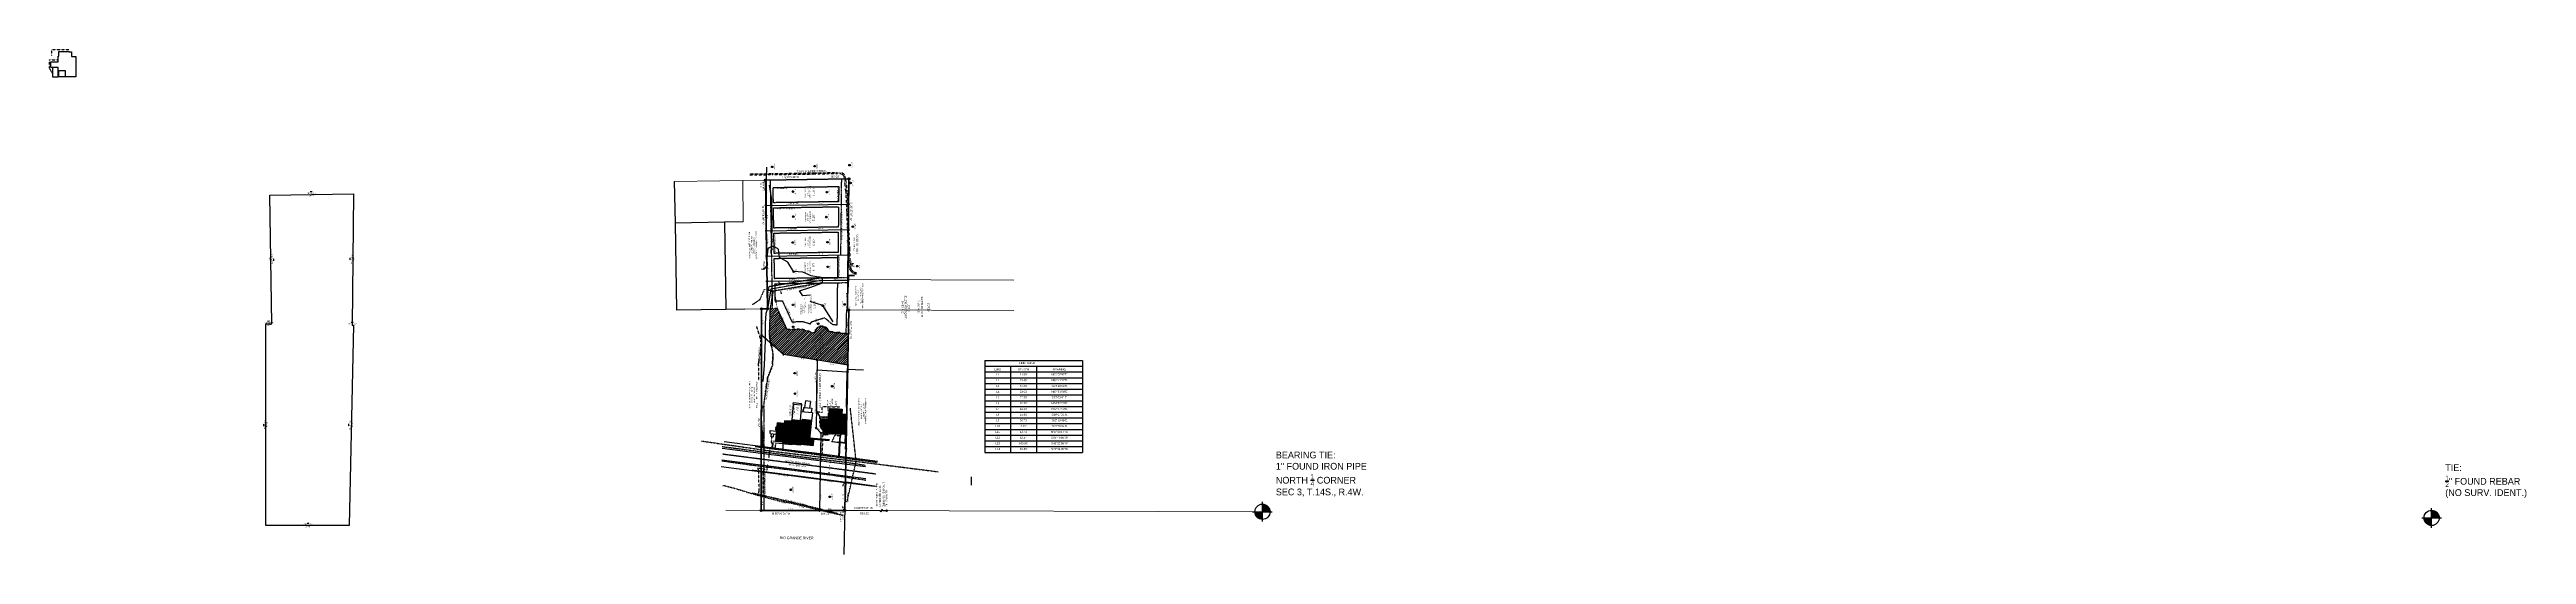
# Model space of a CAD drawing. Header units: feet. Extents: x 6175 to 40508, y 6759 to 18493.
# Drawn here: x 6175 to 11067, y 6759 to 7756 of the extents above.
import ezdxf
from ezdxf.enums import TextEntityAlignment as Align

# ---------------------------------------------------------------- set-up
doc = ezdxf.new("R2010")
doc.units = ezdxf.units.FT
doc.header["$MEASUREMENT"] = 0
for name, pattern in [('CENTER2', [1.125, 0.75, -0.125, 0.125, -0.125]), ('HIDDEN', [0.375, 0.25, -0.125]), ('HIDDEN2', [0.1875, 0.125, -0.0625]), ('PHANTOM', [2.5, 1.25, -0.25, 0.25, -0.25, 0.25, -0.25])]:
    doc.linetypes.add(name, pattern=pattern)
for name, color, linetype in [('ADJOINER', 111, 'Continuous'), ('ADJOINER TXT', 111, 'Continuous'), ('BEARING TIE', 1, 'Continuous'), ('BUILDING HATCH', 130, 'Continuous'), ('CENTER LINE', 1, 'CENTER2'), ('DED. ROW', 2, 'Continuous'), ('ESMNT', 1, 'HIDDEN'), ('hatch', 7, 'Continuous'), ('LINE_TABLE_BORDER', 7, 'Continuous'), ('LINE_TABLE_HEADER', 7, 'Continuous'), ('LINE_TABLE_TEXT', 7, 'Continuous'), ('PARCELLBLS', 7, 'Continuous'), ('SETBACK', 1, 'CENTER2'), ('TEXT', 21, 'Continuous'), ('V-BLDG-DWELL', 7, 'Continuous'), ('V-CONC', 7, 'HIDDEN2'), ('V-LOT-DIMS', 211, 'Continuous'), ('V-MONS', 5, 'Continuous'), ('V-POINTS', 7, 'Continuous'), ('V-POWR-OHE', 20, 'Continuous'), ('V-PROP-BNDY', 1, 'Continuous'), ('V-PROP-LOTS', 21, 'Continuous'), ('V-PROP-TEXT', 1, 'Continuous'), ('V-RIVER-BANK', 142, 'Continuous'), ('V-ROAD-EOP', 11, 'PHANTOM'), ('V-SPOT-ELEV', 161, 'Continuous'), ('V-TOPO-BOT', 201, 'Continuous'), ('V-TOPO-TOP', 210, 'Continuous'), ('V-WALL-BLOCK', 5, 'Continuous'), ('V-WALL-LINK', 5, 'FENCELINE1'), ('V-WALL-RET', 5, 'Continuous'), ('V-WALL-ROCK', 5, 'Continuous'), ('V-WALL-STUCC', 5, 'Continuous'), ('V-WALL-WOOD', 5, 'FENCELINE2')]:
    doc.layers.add(name, color=color, linetype=linetype)
doc.layers.add('V-ROAD-STRIPES', color=50, linetype='Continuous', lineweight=30)
doc.styles.add('CLS BNDY', font='Eurosti.TTF', dxfattribs={"height": 4})
doc.styles.add('CLS DIM', font='Eurosti.TTF', dxfattribs={"height": 2.666667})
doc.styles.add('CLS LOT DIMS', font='Eurosti.TTF', dxfattribs={"height": 2.268})
doc.linetypes.add('FENCELINE1', pattern='A,0.25,-0.1,[133,ltypeshp.shx,S=0.1,R=0,X=-0.1,Y=0],-0.1,1', length=1.45)
doc.linetypes.add('FENCELINE2', pattern='A,0.25,-0.1,[132,ltypeshp.shx,S=0.1,R=0,X=-0.1,Y=0],-0.1,1', length=1.45)
doc.dimstyles.new('CLS DIMSTYLE', dxfattribs={"dimscale": 30, "dimtxt": 0.18, "dimasz": 0.1, "dimexe": 0.18, "dimexo": 0.05, "dimgap": 0.09, "dimtad": 0, "dimtih": 1, "dimtoh": 1, "dimzin": 0, "dimdsep": 46, "dimtxsty": 'CLS DIM', "dimcen": 0.09, "dimse1": 1, "dimse2": 1, "dimadec": 0, "dimazin": 0, "dimtfac": 1, "dimtofl": 0, "dimtmove": 0, "dimatfit": 3, "dimfxl": 0, "dimtolj": 1, "dimtzin": 0, "dimarcsym": 0})

# ---------------------------------------------------------------- blocks, each defined once
blk = doc.blocks.new('bm')
for p, q in [((-0.13, 0), (0.13, 0)), ((0, -0.13), (0, 0.13))]:
    blk.add_line(p, q)
at = {"const_width": 0.1}
for points in [[(-0.05, 0, 0.414214), (0, -0.05, 1)], [(0.05, 0, 0.414214), (0, 0.05, 1)]]:
    blk.add_lwpolyline(points, format="xyb", dxfattribs=at)
blk.add_circle((0, 0), 0.1)
blk = doc.blocks.new('ip')
for radius in [0.05, 0.0375]:
    blk.add_circle((0, 0), radius)
blk = doc.blocks.new('*X2')
for p, q in [((69.5, 22.9), (70, 22.9)), ((69.5, 22.8), (70, 22.8)), ((69.5, 22.8), (70, 22.8)), ((69.5, 22.8), (70, 22.8)), ((69.5, 22.8), (70, 22.8)), ((69.5, 22.7), (70, 22.7)), ((69.5, 22.7), (70, 22.7)), ((69.5, 22.7), (70, 22.7)), ((69.5, 22.6), (70, 22.6)), ((69.6, 23), (69.9, 23)), ((69.6, 22.9), (69.9, 22.9)), ((69.6, 22.9), (69.9, 22.9)), ((69.6, 22.6), (69.9, 22.6)), ((69.6, 22.6), (69.9, 22.6)), ((69.6, 22.5), (69.9, 22.5))]:
    blk.add_line(p, q)
blk = doc.blocks.new('dh')
for radius in [0.05, 0.025]:
    blk.add_circle((0, 0), radius)
at = {"xscale": 0.1000000000000227, "yscale": 0.1000000000000227, "zscale": 0.1}
blk.add_blockref('*X2', (-6.975, -2.275), dxfattribs=at)
blk = doc.blocks.new('lota')
blk.add_attdef('LOTDES', text='', height=0.0833).set_placement((0, 0), align=Align.CENTER)
at = {"flags": 1}
for tag in ['LOTAINF', 'LOTAAC', 'LOTASF']:
    blk.add_attdef(tag, text='', height=0.000000105, dxfattribs=at).set_placement((-0.038, 0), align=Align.CENTER)
blk = doc.blocks.new('*D22')
at = {"layer": 'DEFPOINTS', "color": 0}
for p in [(7713.9, 6915.9), (7717.4, 6944.6), (7717.5, 6944.6)]:
    blk.add_point(p, dxfattribs=at)
at = {"layer": 'V-ROAD-EOP', "color": 0, "lineweight": -2}
for p, q in [((7714.4, 6919.8), (7714.6, 6921.2)), ((7717, 6940.6), (7716.8, 6939.2))]:
    blk.add_line(p, q, dxfattribs=at)
at = {"layer": 'V-ROAD-EOP', "color": 0}
for points in [[(7713.7, 6919.9), (7715.1, 6919.8), (7713.9, 6915.9)], [(7716.3, 6940.7), (7717.6, 6940.5), (7717.5, 6944.6)]]:
    blk.add_solid(points, dxfattribs=at)
at = {"layer": 'V-ROAD-EOP', "color": 0, "insert": (7715.7, 6930.2), "char_height": 2.67, "attachment_point": 5, "rotation": 270, "style": 'CLS DIM'}
blk.add_mtext("\\A1;28.93'", dxfattribs=at)
blk = doc.blocks.new('*D23')
at = {"layer": 'DEFPOINTS', "color": 0}
for p in [(7597.4, 6968), (7597.5, 6968), (7591.1, 6921.7)]:
    blk.add_point(p, dxfattribs=at)
at = {"layer": 'ESMNT', "color": 0, "lineweight": -2}
for p, q in [((7597, 6964), (7595, 6949.1)), ((7591.8, 6925.7), (7593.3, 6936.7))]:
    blk.add_line(p, q, dxfattribs=at)
at = {"layer": 'ESMNT', "color": 0}
for points in [[(7596.3, 6964.1), (7597.7, 6963.9), (7597.5, 6968)], [(7591.2, 6925.8), (7592.5, 6925.6), (7591.3, 6921.7)]]:
    blk.add_solid(points, dxfattribs=at)
at = {"layer": 'ESMNT', "color": 0, "insert": (7594.2, 6942.9), "char_height": 2.67, "attachment_point": 5, "rotation": 270, "style": 'CLS DIM'}
blk.add_mtext("\\A1;47'", dxfattribs=at)
blk = doc.blocks.new('*X28')
for p, q in [((69.5, 22.9), (70, 22.9)), ((69.5, 22.8), (70, 22.8)), ((69.5, 22.8), (70, 22.8)), ((69.5, 22.8), (70, 22.8)), ((69.5, 22.8), (70, 22.8)), ((69.5, 22.7), (70, 22.7)), ((69.5, 22.7), (70, 22.7)), ((69.5, 22.7), (70, 22.7)), ((69.5, 22.6), (70, 22.6)), ((69.6, 23), (69.9, 23)), ((69.6, 22.9), (69.9, 22.9)), ((69.6, 22.9), (69.9, 22.9)), ((69.6, 22.6), (69.9, 22.6)), ((69.6, 22.6), (69.9, 22.6)), ((69.6, 22.5), (69.9, 22.5))]:
    blk.add_line(p, q)
blk = doc.blocks.new('pin')
blk.add_circle((0, 0), 0.025)
at = {"xscale": 0.1000000000000227, "yscale": 0.1000000000000227, "zscale": 0.1}
blk.add_blockref('*X28', (-6.975, -2.275), dxfattribs=at)
blk = doc.blocks.new('pcor')
blk.add_circle((0.09, 0.07), 0.00159)
for centre, radius, start, end in [((0.22, -0.17), 0.278, 122.8036, 139.2683), ((0.22, -0.18), 0.288, 94.2373, 111.1072)]:
    blk.add_arc(centre, radius, start, end)
blk = doc.blocks.new('*D32')
at = {"layer": 'DEFPOINTS', "color": 0}
for p in [(7615.6, 7290.6), (7617.3, 7280.8), (7618.4, 7281)]:
    blk.add_point(p, dxfattribs=at)
at = {"layer": 'V-PROP-TEXT', "color": 0, "lineweight": -2}
for p, q in [((7616.1, 7294.8), (7615.4, 7298.7)), ((7619.1, 7277), (7619.8, 7273.1))]:
    blk.add_line(p, q, dxfattribs=at)
at = {"layer": 'V-PROP-TEXT', "color": 0}
for points in [[(7616.7, 7294.9), (7615.4, 7294.7), (7616.8, 7290.8)], [(7619.8, 7277.1), (7618.4, 7276.9), (7618.4, 7281)]]:
    blk.add_solid(points, dxfattribs=at)
at = {"layer": 'V-PROP-TEXT', "color": 0, "insert": (7617.6, 7285.9), "char_height": 2.27, "attachment_point": 5, "rotation": 270, "style": 'CLS LOT DIMS'}
blk.add_mtext("\\A1;10'", dxfattribs=at)
blk = doc.blocks.new('x_arrow')
blk.add_line((0.04, 0), (-0.13, 0))
blk.add_solid([(0.04, -0.02), (0.04, 0.01), (0.13, 0)])

msp = doc.modelspace()

# ---------------------------------------------------------------- hatches: boundary and pattern name
at = {"layer": 'BUILDING HATCH'}
h = msp.add_hatch(dxfattribs=at)
h.set_pattern_fill('ANSI31', color=256, scale=10, style=0)
h.paths.add_polyline_path([(7739.931, 7036.067), (7740.134, 7045.364), (7735.285, 7045.47), (7735.308, 7046.52), (7714.862, 7046.965), (7714.656, 7037.518), (7713.457, 7037.544), (7713.206, 7026.047), (7699.159, 7026.353), (7698.915, 7015.155), (7712.912, 7014.85), (7712.773, 7008.452), (7727.769, 7008.125), (7727.514, 6996.428), (7747.759, 6995.986), (7748.629, 7035.877)])
h = msp.add_hatch(dxfattribs=at)
h.set_pattern_fill('ANSI31', color=256, scale=10, style=0)
h.paths.add_polyline_path([(7640.293, 7021.647), (7626.648, 7022.877), (7626.179, 7017.668), (7611.787, 7018.965), (7610.986, 7010.071), (7609.043, 7010.246), (7608.532, 7004.569), (7610.474, 7004.394), (7608.5, 6982.498), (7623.105, 6981.22), (7622.738, 6977.034), (7641.075, 6975.508), (7641.133, 6976.252), (7657.805, 6974.732), (7658.004, 6976.38), (7682.8, 6974.068), (7683.862, 6985.82), (7675.894, 6986.539), (7679.924, 7023.343), (7662.528, 7025.248), (7659.573, 7022.781), (7640.55, 7024.495)])
h = msp.add_hatch(dxfattribs=at)
h.set_pattern_fill('ANSI36', color=3, scale=5, style=0)
h.paths.add_polyline_path([(7714.572, 7008.413), (7714.317, 6996.715), (7727.514, 6996.428), (7727.769, 7008.125)])
h.paths.add_polyline_path([(7712.773, 7008.452), (7712.912, 7014.85), (7703.914, 7015.046, -0.16227766), (7702.849, 7012.069), (7702.483, 6995.271), (7712.495, 6995.053)])
at = {"layer": 'TEXT', "lineweight": 5}
h = msp.add_hatch(dxfattribs=at)
h.set_pattern_fill('ANSI31', color=256, scale=25, style=0)
h.paths.add_polyline_path([(7689.801, 7142.87, -1), (7691.775, 7142.545), (7750.326, 7132.902, -0.37320928), (7751.334, 7133.739), (7752.609, 7193.81), (7714.227, 7198.991), (7702.198, 7209.401), (7690.427, 7205.72), (7685.803, 7195.746), (7659.616, 7203.721), (7631.628, 7202.679), (7612.57, 7244.207), (7597.81, 7244.04), (7596.117, 7192.484), (7599.441, 7175.565), (7623.592, 7154.311, -0.75357132), (7625.329, 7153.488)])
h.paths.add_polyline_path([(7687.073, 7173.184), (7687.073, 7150.437), (7691.155, 7150.437), (7691.155, 7173.184)], flags=24)
h.paths.add_polyline_path([(7703.447, 7189.336), (7703.604, 7161.225), (7699.55, 7161.202), (7699.392, 7189.313)], flags=24)
h.paths.add_polyline_path([(7750.122, 7173.011), (7750.122, 7160.74), (7746.674, 7160.74), (7746.674, 7173.011)], flags=24)
h.paths.add_polyline_path([(7690.934, 7171.482), (7690.934, 7152.138), (7695.016, 7152.138), (7695.016, 7171.482)], flags=24)
h.paths.add_polyline_path([(7694.39, 7198.589), (7694.39, 7152.107), (7699.021, 7152.107), (7699.021, 7198.589)], flags=24)
h.paths.add_polyline_path([(7652.572, 7153.56), (7676.004, 7149.701), (7675.443, 7146.298), (7652.012, 7150.157)], flags=24)
h.paths.add_polyline_path([(7721.875, 7141.874), (7733.983, 7139.88), (7733.423, 7136.477), (7721.315, 7138.471)], flags=24)
h.paths.add_polyline_path([(7596.505, 7184.064), (7614.333, 7168.374), (7612.055, 7165.785), (7594.227, 7181.475)], flags=9)
at = {"layer": 'V-CONC'}
h = msp.add_hatch(dxfattribs=at)
h.set_pattern_fill('AR-CONC', color=256, scale=0.5, style=0)
h.set_pattern_definition([(50, (0, 0), (3.5863009, -0.3137607), [0.375, -4.125]), (355, (0, 0), (-0.6937567, 3.7609607), [0.3, -3.3]), (100.4514, (0.299, -0.026), (2.8925469, 3.4471977), [0.318701, -3.5057106]), (46.1842, (0, 1), (5.3362052, -0.827595), [0.5625, -6.1875]), (96.6356, (0.4447, 0.931), (4.6733135, 4.8705894), [0.4780514, -5.258565]), (351.1842, (0, 1), (4.6733097, 4.870593), [0.45, -4.95]), (21, (0.5, 0.75), (2.9845353, -2.01309445), [0.375, -4.125]), (326, (0.5, 0.75), (1.2165767, 3.6257502), [0.3, -3.3]), (71.4514, (0.7487, 0.5822), (4.2011131, 1.6126525), [0.318701, -3.5057106]), (37.5, (0, 0), (0.06079928, 1.66446927), [0, -3.26, 0, -3.35, 0, -3.3125]), (7.5, (0, 0), (1.3153477, 1.97205856), [0, -1.91, 0, -3.185, 0, -1.2625]), (327.5, (-1.115, 0), (2.66911218, -0.11277436), [0, -1.25, 0, -3.9, 0, -5.175]), (317.5, (-1.615, 0), (2.91593085, 0.5005249), [0, -1.625, 0, -2.59, 0, -3.675])])
h.paths.add_polyline_path([(7696.447, 7030.413), (7696.103, 7014.617), (7699.363, 7007.421), (7702.644, 7002.671), (7702.914, 7015.068), (7698.915, 7015.155), (7699.159, 7026.353), (7713.206, 7026.047), (7713.293, 7030.046)])

# ---------------------------------------------------------------- linework, layer by layer
at = {"layer": 'ADJOINER', "lineweight": 5}
for p, q in [((7408.654, 7495.189), (7588.723, 7497.974)), ((7543.787, 7497.215), (7545.022, 7415.247)), ((8079.395, 7300.548), (7751.551, 7301.447)), ((7580.749, 7243.783), (7547.741, 7243.194)), ((8079.23, 7240.548), (7753.62, 7241.442)), ((7580.485, 6845.861), (7510.486, 6846.053))]:
    msp.add_line(p, q, dxfattribs=at)
at = {"layer": 'ADJOINER'}
for p, q in [((7545.022, 7415.247), (7508.027, 7414.641)), ((7547.741, 7243.194), (7510.748, 7242.279))]:
    msp.add_line(p, q, dxfattribs=at)
at = {"layer": 'BEARING TIE'}
for p, q in [((7591.859, 7297.999), (7592.724, 7243.983)), ((7745.211, 6845.41), (7695.212, 6845.547))]:
    msp.add_line(p, q, dxfattribs=at)
at = {"layer": 'BEARING TIE', "lineweight": 5}
msp.add_line((8570.325, 6843.15), (7745.211, 6845.41), dxfattribs=at)
at = {"layer": 'CENTER LINE', "linetype": 'CENTER2', "flags": 128}
msp.add_lwpolyline([(7806.575, 6917.471), (7677.093, 6934.475), (7637.602, 6939.531, 0.00006212), (7637.599, 6939.531), (7565.314, 6948.766), (7504.191, 6956.662)], format="xyb", dxfattribs=at)
at = {"layer": 'DED. ROW', "flags": 128}
msp.add_lwpolyline([(7809.83, 6942.258), (7680.307, 6959.268), (7640.777, 6964.328, 0.00006212), (7640.767, 6964.33), (7568.499, 6973.563), (7507.394, 6981.456)], format="xyb", dxfattribs=at)
msp.add_lwpolyline([(7803.32, 6892.684), (7673.878, 6909.683), (7634.429, 6914.733), (7562.129, 6923.97), (7500.988, 6931.868)], dxfattribs=at)
at = {"layer": 'ESMNT'}
for p, q in [((7602.723, 7244.14), (7598.722, 7498.132)), ((7738.7, 7500.294), (7737.078, 7350.298)), ((7731.591, 7305.222), (7732.077, 7350.219)), ((7698.546, 7304.696), (7595.196, 7287.183)), ((7699.466, 7294.71), (7603.831, 7278.504)), ((7698.546, 7304.696), (7751.595, 7305.54)), ((7699.466, 7294.71), (7751.487, 7295.537)), ((7595.196, 7287.183), (7592.298, 7270.596)), ((7592.624, 7250.347), (7592.724, 7243.983)), ((7597.81, 7244.04), (7596.117, 7192.484)), ((7603.831, 7278.504), (7597.81, 7244.04)), ((7596.117, 7192.484), (7603.572, 7154.541)), ((7603.572, 7154.541), (7602.477, 7131.296)), ((7593.047, 7107.844), (7585.626, 7058.53)), ((7602.477, 7131.296), (7593.047, 7107.844)), ((7585.626, 7058.53), (7585.485, 6845.858)), ((7568.361, 6972.063), (7809.552, 6940.777)), ((7562.322, 6925.458), (7803.513, 6894.171)), ((7580.505, 6875.861), (7563.221, 6879.958)), ((7700.459, 6847.427), (7580.505, 6875.861)), ((7700.459, 6847.427), (7731.755, 6840.009))]:
    msp.add_line(p, q, dxfattribs=at)
at = {"layer": 'hatch', "color": 1, "linetype": 'HIDDEN2'}
for p, q in [((7612.57, 7244.207), (7592.724, 7243.983)), ((7631.628, 7202.679), (7612.57, 7244.207)), ((7659.616, 7203.721), (7631.628, 7202.679)), ((7685.803, 7195.746), (7659.616, 7203.721)), ((7690.427, 7205.72), (7685.803, 7195.746)), ((7702.198, 7209.401), (7690.427, 7205.72)), ((7714.227, 7198.991), (7702.198, 7209.401)), ((7752.609, 7193.81), (7714.227, 7198.991))]:
    msp.add_line(p, q, dxfattribs=at)
at = {"layer": 'LINE_TABLE_BORDER'}
for p, q in [((8021.952, 7141.771), (8214.732, 7141.771)), ((8021.952, 7141.771), (8021.952, 7130.431)), ((8021.952, 7130.431), (8214.732, 7130.431)), ((8021.952, 7130.431), (8214.732, 7130.431)), ((8021.952, 7130.431), (8021.952, 6960.331)), ((8021.952, 7119.091), (8214.732, 7119.091)), ((8021.952, 7107.751), (8214.732, 7107.751)), ((8021.952, 7096.411), (8214.732, 7096.411)), ((8072.982, 7130.431), (8072.982, 6960.331)), ((8124.012, 7130.431), (8124.012, 6960.331)), ((8214.732, 7141.771), (8214.732, 7130.431)), ((8214.732, 7130.431), (8214.732, 6960.331)), ((8021.952, 7085.071), (8214.732, 7085.071)), ((8021.952, 7073.731), (8214.732, 7073.731)), ((8021.952, 7062.391), (8214.732, 7062.391)), ((8021.952, 7051.051), (8214.732, 7051.051)), ((8021.952, 7039.711), (8214.732, 7039.711)), ((8021.952, 7028.371), (8214.732, 7028.371)), ((8021.952, 7017.031), (8214.732, 7017.031)), ((8021.952, 7005.691), (8214.732, 7005.691)), ((8021.952, 6994.351), (8214.732, 6994.351)), ((8021.952, 6983.011), (8214.732, 6983.011)), ((8021.952, 6971.671), (8214.732, 6971.671)), ((8021.952, 6960.331), (8214.732, 6960.331))]:
    msp.add_line(p, q, dxfattribs=at)
at = {"layer": 'SETBACK'}
for p, q in [((7606.95, 7293.238), (7731.482, 7295.219)), ((7748.622, 7241.548), (7747.622, 7194.483))]:
    msp.add_line(p, q, dxfattribs=at)
at = {"layer": 'SETBACK', "flags": 128}
for points in [[(7603.958, 7483.208), (7733.537, 7485.213), (7733.212, 7455.219), (7604.43, 7453.214), (7603.958, 7483.208)], [(7604.588, 7443.215), (7733.104, 7445.216), (7732.672, 7405.22), (7605.218, 7403.221), (7604.588, 7443.215)]]:
    msp.add_lwpolyline(points, close=True, dxfattribs=at)
for points in [[(7606.005, 7353.229), (7605.375, 7393.223), (7732.564, 7395.217), (7732.131, 7355.221), (7606.005, 7353.229)], [(7731.591, 7305.222), (7606.793, 7303.237), (7606.163, 7343.23), (7732.023, 7345.218), (7731.591, 7305.222)], [(7606.95, 7293.238), (7607.486, 7259.22), (7622.201, 7259.182), (7641.082, 7218.041), (7661.575, 7218.805), (7677.685, 7213.898), (7679.612, 7218.053), (7705.696, 7226.212), (7720.663, 7213.258), (7730.582, 7211.919), (7731.482, 7295.219)]]:
    msp.add_lwpolyline(points, dxfattribs=at)
at = {"layer": 'TEXT'}
msp.add_line((7752.082, 7350.535), (7751.541, 7300.538), dxfattribs=at)
at = {"layer": 'V-BLDG-DWELL'}
for p, q in [((6177.635, 7719.867), (6177.635, 7731.067)), ((6177.635, 7731.067), (6191.685, 7731.067)), ((6191.685, 7731.067), (6191.685, 7742.567)), ((6191.685, 7742.567), (6192.885, 7742.567)), ((6192.885, 7742.567), (6192.885, 7752.017)), ((6192.885, 7752.017), (6213.335, 7752.017)), ((6213.335, 7752.017), (6213.335, 7750.967)), ((6213.335, 7750.967), (6218.185, 7750.967)), ((6218.185, 7750.967), (6218.185, 7741.667)), ((6218.185, 7741.667), (6226.885, 7741.667)), ((6226.885, 7741.667), (6226.885, 7701.767)), ((6191.635, 7719.867), (6177.635, 7719.867)), ((6181.635, 7700.767), (6181.635, 7719.867)), ((6191.635, 7700.767), (6181.635, 7700.767)), ((6191.635, 7713.467), (6191.635, 7719.867)), ((6206.635, 7713.467), (6191.635, 7713.467)), ((6191.635, 7700.767), (6191.635, 7713.467)), ((6193.435, 7701.767), (6193.435, 7713.467)), ((6206.635, 7701.767), (6193.435, 7701.767)), ((6206.635, 7701.767), (6206.635, 7713.467)), ((6226.885, 7701.767), (6206.635, 7701.767)), ((7643.721, 7055.718), (7640.904, 7024.463)), ((7643.721, 7055.718), (7643.981, 7058.606)), ((7643.721, 7055.718), (7659.901, 7054.259)), ((7643.981, 7058.606), (7660.161, 7057.148)), ((7660.004, 7055.405), (7657.084, 7023.005)), ((7659.901, 7054.259), (7660.161, 7057.148)), ((7662.805, 7045.265), (7662.356, 7040.285)), ((7663.872, 7040.149), (7664.643, 7048.712)), ((7664.643, 7048.712), (7680.036, 7047.325)), ((7667.548, 7061.879), (7666.1, 7048.658)), ((7677.507, 7060.981), (7667.548, 7061.879)), ((7677.507, 7060.981), (7676.06, 7047.76)), ((7680.036, 7047.325), (7679.1, 7038.776)), ((7714.656, 7037.518), (7714.862, 7046.965)), ((7714.862, 7046.965), (7735.308, 7046.52)), ((7735.308, 7046.52), (7735.285, 7045.47)), ((7735.285, 7045.47), (7740.134, 7045.364)), ((7740.134, 7045.364), (7739.931, 7036.067)), ((7597.806, 6997.518), (7598.344, 7003.494)), ((7597.806, 6997.518), (7609.757, 6996.441)), ((7598.344, 7003.494), (7610.296, 7002.417)), ((7600.155, 6991.282), (7600.694, 6997.258)), ((7604.777, 6996.89), (7604.239, 6990.914)), ((7610.474, 7004.394), (7608.5, 6982.498)), ((7609.043, 7010.246), (7608.532, 7004.569)), ((7608.532, 7004.569), (7610.474, 7004.394)), ((7610.986, 7010.071), (7609.043, 7010.246)), ((7611.787, 7018.965), (7610.986, 7010.071)), ((7626.179, 7017.668), (7611.787, 7018.965)), ((7626.648, 7022.877), (7626.179, 7017.668)), ((7640.293, 7021.647), (7626.648, 7022.877)), ((7640.55, 7024.495), (7640.293, 7021.647)), ((7659.573, 7022.781), (7640.55, 7024.495)), ((7681.59, 7038.552), (7658.671, 7040.617)), ((7662.528, 7025.248), (7659.573, 7022.781)), ((7679.924, 7023.343), (7662.528, 7025.248)), ((7679.924, 7023.343), (7675.894, 6986.539)), ((7681.59, 7038.552), (7679.924, 7023.343)), ((7696.452, 7030.613), (7713.298, 7030.246)), ((7698.915, 7015.155), (7699.159, 7026.353)), ((7712.912, 7014.85), (7698.915, 7015.155)), ((7699.159, 7026.353), (7713.206, 7026.047)), ((7702.483, 6995.271), (7702.914, 7015.068)), ((7712.495, 6995.053), (7712.773, 7008.452)), ((7712.773, 7008.452), (7712.912, 7014.85)), ((7727.769, 7008.125), (7712.773, 7008.452)), ((7713.206, 7026.047), (7713.457, 7037.544)), ((7713.457, 7037.544), (7714.656, 7037.518)), ((7714.317, 6996.715), (7714.572, 7008.413)), ((7727.514, 6996.428), (7714.317, 6996.715)), ((7727.514, 6996.428), (7727.769, 7008.125)), ((7747.759, 6995.986), (7727.514, 6996.428)), ((7739.931, 7036.067), (7748.629, 7035.877)), ((7748.629, 7035.877), (7747.759, 6995.986)), ((7601.081, 6991.199), (7600.155, 6991.282)), ((7601.081, 6991.199), (7604.239, 6990.914)), ((7603.521, 6982.946), (7608.5, 6982.498)), ((7607.143, 6966.61), (7607.715, 6970.512)), ((7608.5, 6982.498), (7623.105, 6981.22)), ((7622.738, 6977.034), (7608.751, 6978.539)), ((7622.766, 6970.843), (7622.32, 6965.946)), ((7622.738, 6977.034), (7623.105, 6981.22)), ((7641.075, 6975.508), (7622.738, 6977.034)), ((7622.805, 6977.029), (7622.766, 6970.843)), ((7641.133, 6976.252), (7641.075, 6975.508)), ((7657.805, 6974.732), (7641.133, 6976.252)), ((7658.004, 6976.38), (7657.805, 6974.732)), ((7658.004, 6976.38), (7682.8, 6974.068)), ((7683.862, 6985.82), (7675.894, 6986.539)), ((7715.033, 6985.013), (7676.074, 6988.531)), ((7683.862, 6985.82), (7682.8, 6974.068)), ((7714.853, 6983.021), (7683.862, 6985.82)), ((7712.495, 6995.053), (7702.483, 6995.271))]:
    msp.add_line(p, q, dxfattribs=at)
at = {"layer": 'V-CONC'}
for p, q in [((6174.835, 7735.067), (6191.685, 7735.067)), ((6174.835, 7719.267), (6174.835, 7735.067)), ((6179.085, 7755.517), (6213.335, 7755.517)), ((6179.085, 7744.117), (6179.085, 7755.517)), ((6178.251, 7712.144), (6174.835, 7719.267)), ((6181.635, 7707.467), (6178.251, 7712.144)), ((7557.862, 7509.972), (7602.299, 7510.736)), ((7557.897, 7507.955), (7602.334, 7508.719)), ((7602.303, 7510.736), (7642.089, 7511.339)), ((7602.334, 7508.719), (7642.119, 7509.322)), ((7642.085, 7511.339), (7686.548, 7512.092)), ((7642.119, 7509.322), (7686.582, 7510.075)), ((7686.544, 7512.092), (7731.305, 7512.936)), ((7686.582, 7510.075), (7731.343, 7510.919)), ((7742.872, 7506.379), (7742.805, 7506.131)), ((7747.27, 7476.204), (7748.601, 7446.521)), ((7748.601, 7446.521), (7750.363, 7405.999)), ((7749.845, 7476.319), (7751.175, 7446.636)), ((7751.176, 7446.633), (7752.938, 7406.111)), ((7750.363, 7405.999), (7752.204, 7361.372)), ((7752.938, 7406.105), (7754.779, 7361.478)), ((7752.204, 7361.372), (7753.729, 7327.373)), ((7754.779, 7361.488), (7756.304, 7327.489)), ((7763.564, 7332.463), (7759.183, 7332.316)), ((7759.183, 7332.316), (7759.246, 7328.121)), ((7759.246, 7328.121), (7763.753, 7328.032)), ((7700.894, 7039.368), (7701.142, 7050.765)), ((7701.142, 7050.765), (7735.384, 7050.019)), ((7700.894, 7039.368), (7690.764, 7039.546)), ((7696.103, 7014.617), (7696.447, 7030.413)), ((7699.363, 7007.421), (7696.103, 7014.617)), ((7696.447, 7030.413), (7713.293, 7030.046)), ((7702.644, 7002.671), (7699.363, 7007.421)), ((7737.913, 6992.558), (7737.991, 6996.143)), ((7601.081, 6991.199), (7599.833, 6979.597)), ((7599.833, 6979.597), (7608.785, 6978.8)), ((7607.143, 6966.61), (7603.993, 6966.89)), ((7608.785, 6978.8), (7607.715, 6970.512)), ((7701.039, 6954.138), (7702.483, 6995.271)), ((7725.656, 6994.351), (7720.147, 6981.878)), ((7727.135, 6994.926), (7725.656, 6994.351)), ((7727.051, 6993.474), (7727.135, 6994.926)), ((7737.913, 6992.558), (7727.051, 6993.474)), ((7572.925, 6928.967), (7575.004, 6929.391)), ((7575.917, 6924.679), (7572.925, 6928.967)), ((7575.004, 6929.391), (7579.348, 6928.643)), ((7575.971, 6924.377), (7575.917, 6924.679)), ((7576.049, 6884.424), (7575.971, 6924.377)), ((7579.348, 6928.643), (7585.6, 6927.753)), ((7583.501, 6923.569), (7583.424, 6883.514)), ((7587.877, 6926.881), (7583.489, 6924.211)), ((7583.489, 6924.211), (7583.501, 6923.569)), ((7585.6, 6927.753), (7587.877, 6926.881)), ((7575.867, 6874.39), (7575.92, 6875.985)), ((7575.92, 6875.985), (7576.049, 6884.424)), ((7583.424, 6883.514), (7583.32, 6874.378))]:
    msp.add_line(p, q, dxfattribs=at)
for centre, radius, start, end in [((7731.264, 7484.152), 26.767, 76.439838, 89.831116), ((7731.5, 7490.626), 22.944, 62.474857, 88.341634), ((7735.5, 7501.661), 8.752, 32.614642, 76.524117), ((7739.653, 7505.858), 5.671, 14.415929, 64.400262), ((7618.275, 7472.255), 129.056, 1.753448, 15.218178), ((7637.295, 7475.055), 112.559, 0.619628, 16.630906), ((7768.9, 7328.068), 15.187, 182.622948, 269.199296), ((7768.794, 7328.198), 12.714, 183.388637, 269.786565)]:
    msp.add_arc(centre, radius, start, end, dxfattribs=at)
at = {"layer": 'V-POINTS'}
for p, q in [((7588.513, 7495.789), (7585.57, 7495.908)), ((7591.106, 7523.497), (7590.267, 7501.874)), ((7590.267, 7501.874), (7590.36, 7415.364)), ((7596.419, 7487.84), (7600.949, 7459.071)), ((7589.202, 7480.203), (7586.886, 7480.228)), ((7589.685, 7448.255), (7589.202, 7480.203)), ((7591.069, 7358.006), (7589.637, 7444.163)), ((7600.949, 7459.071), (7600.477, 7447.053)), ((7600.477, 7447.053), (7601.39, 7409.577)), ((7601.39, 7409.577), (7600.744, 7377.747)), ((7591.25, 7328.901), (7591.114, 7353.127)), ((7600.744, 7377.747), (7599.514, 7353.625)), ((7581.342, 7322.348), (7585.205, 7322.041)), ((7585.205, 7322.041), (7591.021, 7327.801)), ((7591.021, 7327.801), (7591.25, 7328.901))]:
    msp.add_line(p, q, dxfattribs=at)
at = {"layer": 'V-POWR-OHE', "linetype": 'CENTER2', "ltscale": 0.25}
for p, q in [((7767.982, 6942.732), (7756.404, 7047.799)), ((7462.699, 6982.75), (7600.93, 6962.828)), ((7600.93, 6962.828), (7767.892, 6942.668)), ((7749.419, 6861.452), (7767.982, 6942.732)), ((7767.892, 6942.668), (7929.868, 6922.105))]:
    msp.add_line(p, q, dxfattribs=at)
at = {"layer": 'V-PROP-BNDY'}
for p, q in [((7408.654, 7495.189), (7410.176, 7413.113)), ((7508.027, 7414.641), (7410.176, 7413.113)), ((7410.176, 7413.113), (7412.941, 7240.985)), ((7508.027, 7414.641), (7510.748, 7242.279)), ((7510.748, 7242.279), (7412.941, 7240.985)), ((7580.749, 7243.783), (7592.724, 7243.983)), ((7753.62, 7241.442), (7750.902, 7241.449)), ((7751.312, 7132.739), (7743.374, 6758.867)), ((7995.38, 6895.438), (7995.426, 6912.237))]:
    msp.add_line(p, q, dxfattribs=at)
at = {"layer": 'V-PROP-BNDY', "lineweight": 50}
for p, q in [((7588.723, 7497.974), (7753.703, 7500.527)), ((7592.724, 7243.983), (7588.723, 7497.974)), ((7753.703, 7500.527), (7750.902, 7241.449)), ((7580.749, 7243.783), (7580.485, 6845.861)), ((7753.62, 7241.442), (7745.211, 6845.41)), ((7745.211, 6845.41), (7580.485, 6845.861))]:
    msp.add_line(p, q, dxfattribs=at)
msp.add_lwpolyline([(7745.211, 6845.41), (7580.485, 6845.861), (7580.749, 7243.783), (7592.724, 7243.983), (7588.723, 7497.974), (7753.703, 7500.527), (7750.902, 7241.449), (7753.62, 7241.442), (7745.211, 6845.41)], dxfattribs=at)
at = {"layer": 'V-PROP-BNDY'}
msp.add_lwpolyline([(6766.589, 6815.699), (6601.863, 6816.15), (6602.127, 7214.072), (6614.102, 7214.272), (6610.1, 7468.264), (6775.081, 7470.816), (6772.279, 7211.738), (6774.998, 7211.731), (6766.589, 6815.699)], dxfattribs=at)
at = {"layer": 'V-PROP-BNDY', "linetype": 'Continuous'}
msp.add_lwpolyline([(7827.977, 6845.183), (7820.147, 6845.204), (7818.989, 6848.558), (7816.818, 6842.348), (7815.647, 6845.217), (7745.211, 6845.41)], dxfattribs=at)
at = {"layer": 'V-PROP-LOTS'}
for p, q in [((7589.511, 7447.981), (7753.163, 7450.529)), ((7590.298, 7397.987), (7752.622, 7400.532)), ((7591.086, 7347.993), (7752.082, 7350.535)), ((7591.859, 7297.999), (7751.541, 7300.538)), ((7624.343, 7153.65), (7580.715, 7192.045)), ((7751.312, 7132.739), (7624.343, 7153.65)), ((7690.788, 7142.707), (7688.73, 7008.5)), ((7698.467, 6998.849), (7688.73, 7008.5)), ((7698.467, 6998.849), (7695.212, 6845.547))]:
    msp.add_line(p, q, dxfattribs=at)
msp.add_lwpolyline([(7753.703, 7500.527), (7751.551, 7301.447)], dxfattribs=at)
at = {"layer": 'V-RIVER-BANK', "linetype": 'CENTER2', "ltscale": 0.25, "flags": 128}
msp.add_lwpolyline([(7504.886, 6895.233, -0.0058551), (7521.521, 6891.265, -0.01221623), (7529.421, 6889.076, -0.00211397), (7549.594, 6882.858, 0.00488964), (7558.331, 6880.218, 0.00751952), (7596.115, 6869.817, 0.01047997), (7623.477, 6863.335, 0.00564571), (7636.481, 6860.694, -0.00858916), (7645.018, 6858.908, -0.00196714), (7659.887, 6855.468, -0.00169293), (7677.133, 6851.344, -0.00184106), (7681.594, 6850.244, 0.0003833), (7703.003, 6844.899, 0.00789827), (7718.159, 6841.38, 0.00482669), (7743.096, 6836.256)], format="xyb", dxfattribs=at)
at = {"layer": 'V-ROAD-EOP', "ltscale": 0.25, "flags": 128}
for points in [[(7503.299, 6971.832), (7600.51, 6959.194), (7628.598, 6955.715), (7684.744, 6948.443), (7745.429, 6941.295), (7786.327, 6935.034)], [(7787.334, 6905.042), (7719.925, 6915.095), (7719.925, 6915.095), (7675.293, 6920.777), (7635.845, 6925.666), (7563.412, 6934.558), (7502.618, 6943.236)]]:
    msp.add_lwpolyline(points, dxfattribs=at)
at = {"layer": 'V-ROAD-STRIPES', "flags": 128}
for points in [[(7503.223, 6968.623), (7599.938, 6956.423), (7628.64, 6952.771), (7684.145, 6945.567), (7744.939, 6937.632), (7786.424, 6932.139)], [(7787.238, 6907.909), (7675.55, 6922.577), (7636.079, 6927.63), (7563.785, 6936.866), (7502.654, 6944.762)]]:
    msp.add_lwpolyline(points, dxfattribs=at)
at = {"layer": 'V-TOPO-BOT'}
for p, q in [((7699.006, 7299.703), (7599.513, 7282.843)), ((7726.528, 7300.082), (7751.541, 7300.538)), ((7592.724, 7243.983), (7589.501, 7234.224)), ((7599.513, 7282.843), (7592.724, 7243.983)), ((7587.983, 7215.356), (7587.875, 7181.912)), ((7589.501, 7234.224), (7587.983, 7215.356)), ((7587.875, 7181.912), (7586.389, 7132.266)), ((7586.389, 7132.266), (7583.814, 7100.203))]:
    msp.add_line(p, q, dxfattribs=at)
at = {"layer": 'V-TOPO-TOP'}
for p, q in [((7593.475, 7362.313), (7591.652, 7343.782)), ((7591.652, 7343.782), (7591.992, 7329.269)), ((7616.488, 7345.06), (7614.478, 7360.522)), ((7632.979, 7336.033), (7616.488, 7345.06)), ((7644.325, 7317.201), (7632.979, 7336.033)), ((7662.412, 7316.288), (7644.325, 7317.201)), ((7678.828, 7309.061), (7662.412, 7316.288)), ((7678.59, 7286.178), (7698.406, 7293.414)), ((7693.078, 7306.023), (7678.828, 7309.061)), ((7655.985, 7278.969), (7678.59, 7286.178)), ((7662.904, 7269.46), (7655.985, 7278.969)), ((7677.13, 7270.864), (7662.904, 7269.46)), ((7701.821, 7249.987), (7676.802, 7258.027)), ((7722.548, 7218.058), (7701.821, 7249.987))]:
    msp.add_line(p, q, dxfattribs=at)
at = {"layer": 'V-TOPO-TOP', "linetype": 'HIDDEN2'}
for p, q in [((7577.084, 7261.028), (7562.287, 7251.232)), ((7586.378, 7282.033), (7577.084, 7261.028)), ((7606.185, 7278.282), (7586.378, 7282.033)), ((7612.075, 7245.572), (7606.185, 7278.282)), ((7617.729, 7229.976), (7612.075, 7245.572)), ((7579.836, 7182.662), (7571.544, 7208.882)), ((7603.572, 7154.541), (7596.117, 7192.484)), ((7631.628, 7202.679), (7617.729, 7229.976)), ((7659.616, 7203.721), (7631.628, 7202.679)), ((7685.803, 7195.746), (7659.616, 7203.721)), ((7725.911, 7196.463), (7714.227, 7198.991)), ((7750.561, 7194.014), (7725.911, 7196.463)), ((7575.274, 7135.792), (7578.942, 7158.093)), ((7578.942, 7158.093), (7579.836, 7182.662)), ((7602.477, 7131.296), (7603.572, 7154.541)), ((7575.999, 7102.17), (7575.274, 7135.792)), ((7588.715, 7079.051), (7593.047, 7107.844)), ((7593.047, 7107.844), (7602.477, 7131.296))]:
    msp.add_line(p, q, dxfattribs=at)
at = {"layer": 'V-TOPO-TOP'}
for centre, radius, start, end in [((7603.112, 7351.274), 14.653, 39.133165, 131.118679), ((7581.361, 7333.189), 11.33, 269.263322, 339.760232), ((7695.099, 7299.447), 6.88, 298.733366, 107.07949)]:
    msp.add_arc(centre, radius, start, end, dxfattribs=at)
at = {"layer": 'V-TOPO-TOP', "linetype": 'HIDDEN2'}
msp.add_arc((7700.281, 7195.033), 14.496, 15.844789, 177.180946, dxfattribs=at)
at = {"layer": 'V-WALL-BLOCK'}
for p, q in [((7752.316, 7309.712), (7751.767, 7286.789)), ((7764.698, 7309.755), (7752.316, 7309.712)), ((7752.967, 7309.047), (7752.433, 7286.773)), ((7764.7, 7309.088), (7752.967, 7309.047))]:
    msp.add_line(p, q, dxfattribs=at)
at = {"layer": 'V-WALL-LINK', "ltscale": 0.25}
for p, q in [((7689.535, 7041.476), (7690.787, 7123.102)), ((7690.787, 7123.102), (7750.209, 7119.156)), ((7748.523, 7049.717), (7750.209, 7119.156)), ((7750.209, 7119.156), (7750.63, 7124.709)), ((7750.63, 7124.709), (7782.435, 7123.261)), ((7689.535, 7041.476), (7696.452, 7030.613))]:
    msp.add_line(p, q, dxfattribs=at)
at = {"layer": 'V-WALL-RET'}
for p, q in [((7622.255, 6964.988), (7622.32, 6965.946)), ((7628.866, 6964.164), (7622.255, 6964.988)), ((7675.862, 6959.007), (7622.32, 6965.946)), ((7675.887, 6958.031), (7628.866, 6964.164)), ((7675.862, 6959.007), (7701.048, 6955.549)), ((7701.052, 6954.596), (7675.887, 6958.031)), ((7701.048, 6955.549), (7701.052, 6954.596))]:
    msp.add_line(p, q, dxfattribs=at)
at = {"layer": 'V-WALL-ROCK'}
for p, q in [((7583.069, 6999.588), (7580.845, 7026.927)), ((7583.069, 6999.588), (7582.632, 6971.406)), ((7583.927, 6999.664), (7583.069, 6999.588)), ((7583.725, 6971.447), (7583.927, 6999.664)), ((7746.239, 6979.142), (7746.695, 6995.954)), ((7582.248, 6971.016), (7572.987, 6972.456)), ((7574.166, 6971.407), (7582.198, 6970.131)), ((7582.198, 6970.131), (7582.27, 6969.645)), ((7582.265, 6971.38), (7582.248, 6971.016)), ((7582.632, 6971.406), (7582.265, 6971.38)), ((7582.27, 6969.645), (7584.056, 6969.526)), ((7584.119, 6971.421), (7583.725, 6971.447)), ((7584.056, 6969.526), (7584.119, 6971.421)), ((7601.83, 6967.092), (7602.774, 6979.344)), ((7603.915, 6966.85), (7601.83, 6967.092)), ((7602.774, 6979.344), (7603.641, 6979.263)), ((7603.641, 6979.263), (7602.944, 6969.103)), ((7602.944, 6969.103), (7604.009, 6968.952)), ((7604.009, 6968.952), (7603.915, 6966.85)), ((7719.664, 6980.927), (7720.076, 6981.885)), ((7734.895, 6979.371), (7719.664, 6980.927)), ((7720.076, 6981.885), (7733.089, 6980.6)), ((7733.089, 6980.6), (7735.118, 6980.368)), ((7733.149, 6950.236), (7733.258, 6951.857)), ((7734.558, 6950.221), (7733.149, 6950.236)), ((7733.258, 6951.857), (7733.687, 6951.803)), ((7733.687, 6951.803), (7734.895, 6979.371)), ((7735.902, 6978.876), (7734.558, 6950.221)), ((7735.118, 6980.368), (7735.561, 6984.844)), ((7735.561, 6984.844), (7736.224, 6992.701)), ((7738.384, 6978.913), (7735.902, 6978.876)), ((7736.145, 6980.19), (7736.595, 6984.741)), ((7746.239, 6979.142), (7736.145, 6980.19)), ((7736.595, 6984.741), (7737.259, 6992.613)), ((7747.165, 6978.001), (7738.384, 6978.913)), ((7747.165, 6978.001), (7747.273, 6979.034))]:
    msp.add_line(p, q, dxfattribs=at)
at = {"layer": 'V-WALL-STUCC'}
for p, q in [((7746.92, 6966.897), (7747.503, 6978.252)), ((7748.623, 6966.67), (7746.92, 6966.897)), ((7747.503, 6978.252), (7748.319, 6978.037)), ((7748.319, 6978.037), (7748.19, 6967.949)), ((7748.19, 6967.949), (7748.932, 6967.867)), ((7749.162, 6967.424), (7748.781, 6966.731))]:
    msp.add_line(p, q, dxfattribs=at)
msp.add_arc((7748.899, 6967.568), 0.3, 331.160885, 83.68893, dxfattribs=at)
at = {"layer": 'V-WALL-WOOD', "ltscale": 0.25}
for p, q in [((7745.211, 6845.41), (7748.297, 6902.007)), ((7748.297, 6902.007), (7808.051, 6893.944))]:
    msp.add_line(p, q, dxfattribs=at)
msp.add_lwpolyline([(7580.845, 7026.927), (7583.241, 7050.685), (7585.407, 7050.559)], dxfattribs=at)

# ---------------------------------------------------------------- block references
at = {"layer": 'ESMNT', "yscale": 40, "rotation": 88.78359728192228}
for p, xscale, zscale in [((7746.404, 6901.579), -40, -40), ((7745.211, 6845.41), 40, 40)]:
    msp.add_blockref('pcor', p, dxfattribs=dict(at, xscale=xscale, zscale=zscale))
at = {"layer": 'PARCELLBLS'}
ref = msp.add_blockref('lota', (7681.746, 7473.76), dxfattribs=dict(at, xscale=68.0672268907563, yscale=68.0672268907563, zscale=68.0672268907563, rotation=270))
ref.add_attrib('LOTDES', 'LOT 1', dxfattribs={"height": 4, "rotation": 270, "style": 'CLS LOT DIMS'}).set_placement((7681.746, 7473.76), align=Align.CENTER)
ref = msp.add_blockref('lota', (7681.634, 7424.55), dxfattribs=dict(at, xscale=68.0672268907563, yscale=68.0672268907563, zscale=68.0672268907563, rotation=270))
ref.add_attrib('LOTDES', 'LOT 2', dxfattribs={"height": 4, "rotation": 270, "style": 'CLS LOT DIMS'}).set_placement((7681.634, 7424.55), align=Align.CENTER)
ref = msp.add_blockref('lota', (7681.742, 7375.86), dxfattribs=dict(at, xscale=68.0672268907563, yscale=68.0672268907563, zscale=68.0672268907563, rotation=270))
ref.add_attrib('LOTDES', 'LOT 3', dxfattribs={"height": 4, "rotation": 270, "style": 'CLS LOT DIMS'}).set_placement((7681.742, 7375.86), align=Align.CENTER)
ref = msp.add_blockref('lota', (7681.606, 7325.679), dxfattribs=dict(at, xscale=68.0672268907563, yscale=68.0672268907563, zscale=68.0672268907563, rotation=270))
ref.add_attrib('LOTDES', 'LOT 4', dxfattribs={"height": 4, "rotation": 270, "style": 'CLS LOT DIMS'}).set_placement((7681.606, 7325.679), align=Align.CENTER)
ref = msp.add_blockref('lota', (7683.189, 7251.874), dxfattribs=dict(at, xscale=68.0672268907563, yscale=68.0672268907563, zscale=68.0672268907563, rotation=270))
ref.add_attrib('LOTDES', 'LOT 5', dxfattribs={"height": 4, "rotation": 270, "style": 'CLS BNDY'}).set_placement((7683.189, 7251.874), align=Align.CENTER)
ref = msp.add_blockref('lota', (7869.63, 7246.28), dxfattribs=dict(at, xscale=68.0672268907563, yscale=68.0672268907563, zscale=68.0672268907563, rotation=270))
ref.add_attrib('LOTDES', 'LOT 3', dxfattribs={"height": 4, "rotation": 270, "style": 'CLS LOT DIMS'}).set_placement((7869.63, 7246.28), align=Align.CENTER)
ref = msp.add_blockref('lota', (7909.162, 7247.129), dxfattribs=dict(at, xscale=68.0672268907563, yscale=68.0672268907563, zscale=68.0672268907563, rotation=270))
ref.add_attrib('LOTDES', 'LOT18', dxfattribs={"height": 4, "rotation": 270, "style": 'CLS LOT DIMS'}).set_placement((7909.162, 7247.129), align=Align.CENTER)
ref = msp.add_blockref('lota', (7650.553, 7042.794), dxfattribs=dict(at, xscale=68.0672268907563, yscale=68.0672268907563, zscale=68.0672268907563, rotation=270))
ref.add_attrib('LOTDES', 'LOT 7', dxfattribs={"height": 4, "rotation": 270, "style": 'CLS LOT DIMS'}).set_placement((7650.553, 7042.794), align=Align.CENTER)
ref = msp.add_blockref('lota', (7726.122, 7053.152), dxfattribs=dict(at, xscale=68.0672268907563, yscale=68.0672268907563, zscale=68.0672268907563, rotation=270))
ref.add_attrib('LOTDES', 'LOT 6', dxfattribs={"height": 4, "rotation": 270, "style": 'CLS LOT DIMS'}).set_placement((7726.122, 7053.152), align=Align.CENTER)
at = {"layer": 'V-MONS'}
for name, p, xscale, yscale, zscale in [('ip', (7588.723, 7497.974), 40, 40, 40), ('dh', (7753.703, 7500.527), 40, 40, 40), ('pin', (7589.511, 7447.981), 40, 40, 40), ('pin', (7753.163, 7450.529), 40, 40, 40), ('pin', (7590.298, 7397.987), 40, 40, 40), ('pin', (7752.622, 7400.532), 40, 40, 40), ('pin', (7591.086, 7347.993), 40, 40, 40), ('pin', (7752.082, 7350.535), 40, 40, 40), ('pin', (7591.859, 7297.999), 40, 40, 40), ('pin', (7751.541, 7300.538), 40, 40, 40), ('dh', (7580.749, 7243.783), 40, 40, 40), ('ip', (7592.724, 7243.983), 40, 40, 40), ('dh', (7750.902, 7241.449), 30, 30, 30), ('dh', (7753.62, 7241.442), 30, 30, 30), ('pin', (7580.715, 7192.045), 40, 40, 40), ('pin', (7624.343, 7153.65), 40, 40, 40), ('pin', (7690.788, 7142.707), 40, 40, 40), ('pin', (7751.312, 7132.739), 40, 40, 40), ('pin', (7688.73, 7008.5), 40, 40, 40), ('pin', (7698.467, 6998.849), 40, 40, 40), ('pin', (7580.505, 6875.861), 40, 40, 40), ('pin', (7695.278, 6848.655), 40, 40, 40), ('dh', (7580.485, 6845.861), 40, 40, 40), ('pin', (7695.212, 6845.547), 40, 40, 40), ('ip', (7745.211, 6845.41), 40, 40, 40)]:
    msp.add_blockref(name, p, dxfattribs=dict(at, xscale=xscale, yscale=yscale, zscale=zscale))
at = {"layer": 'V-PROP-BNDY', "xscale": 22.68, "yscale": 22.68, "zscale": 22.68}
for p, rotation in [((6692.515, 7474.416), 0.8862743287545173), ((6616.977, 7341.345), 90.90249914853904), ((6768.804, 7341.33), 269.3805175692862), ((6608.033, 7219.048), 0.9551298905386701), ((6773.652, 7216.611), 359.8427805911579), ((6597.118, 7015.115), 89.96201439487933), ((6765.918, 7013.819), 268.7835972819228), ((6684.239, 6820.801), 179.8430583689438)]:
    msp.add_blockref('x_arrow', p, dxfattribs=dict(at, rotation=rotation))
at = {"layer": 'V-PROP-TEXT', "xscale": 150, "yscale": 150, "zscale": 150}
for p in [(8570.325, 6843.15), (10879.387, 6830.888)]:
    msp.add_blockref('bm', p, dxfattribs=at)
at = {"layer": 'V-PROP-TEXT', "xscale": 30, "yscale": 30, "zscale": 30, "rotation": 270}
msp.add_blockref('ip', (7827.977, 6845.183), dxfattribs=at)
at = {"layer": 'V-SPOT-ELEV', "xscale": 15, "yscale": 15, "zscale": 15}
for p in [(7602.033, 7523.93), (7686.039, 7525.306), (7754.823, 7527.298), (7757.045, 7492.173), (7643.021, 7475.147), (7710.135, 7474.105), (7643.663, 7425.67), (7708.981, 7424.921), (7761.261, 7405.913), (7642.585, 7374.507), (7711.275, 7375.163), (7644.325, 7317.201), (7711.66, 7326.748), (7770.162, 7328.07), (7643.331, 7251.603), (7701.821, 7249.987), (7745.388, 7252.5), (7643.463, 7208.271), (7693.159, 7214.325), (7646.635, 7116.723), (7646.917, 7076.243), (7720.465, 7090.754), (7638.831, 6886.683), (7715.961, 6872.672)]:
    msp.add_blockref('bm', p, dxfattribs=at)

# ---------------------------------------------------------------- texts
at = {"insert": (7752.271, 7244.779), "char_height": 4, "attachment_point": 8, "rotation": 359.842781, "style": 'CLS DIM'}
msp.add_mtext('L10', dxfattribs=at)
at = {"layer": 'ADJOINER TXT', "char_height": 2.66667, "width": 120.5658, "attachment_point": 2, "style": 'CLS DIM'}
for s, insert, rotation in [('BYRON L. & ROMA J. STEVENS\\PWARRANTY DEED\\PBK 105, PG 2065-66\\PFILED ON  FEBRUARY 6, 2006', (7571.945, 7369.513), 271.012795), ('TIMOTHY & SARA CHAPPELL\\PQUITCLAIM DEED\\PBK 63, PG 393\\PFILED ON APRIL 6, 1994', (7782.403, 7270.284), 270), ('KENNETH L. & LANI L. LITTON\\PQUITCLAIM DEED\\PBK 93, PG. 610-11\\PFILED ON FEBRUARY 19, 2001', (7572.482, 7074.104), 270), ('MICHAEL & MARY MERRELL\\PQUITCLAIM DEED\\PBK 96, PG 4800-01\\PFILED ON SEPTEMBER 23, 2002', (7788.308, 7041.55), 270)]:
    msp.add_mtext(s, dxfattribs=dict(at, insert=insert, rotation=rotation))
at = {"layer": 'ESMNT', "style": 'CLS DIM'}
for s, rotation, p in [("10' DRAINAGE EASEMENT", 189.572697, (7676.779, 7289.915)), ('DRAINAGE EASEMENT', 261.475334, (7594.773, 7104.338)), ('RIVER BANK EASEMENT', 346.664697, (7626.76, 6865.478))]:
    msp.add_text(s, height=2.66667, rotation=rotation, dxfattribs=at).set_placement(p)
at = {"layer": 'ESMNT', "attachment_point": 8}
for s, insert, char_height, rotation, style in [("15' ACCESS & R.O.W EASEMENT", (7738.617, 7408.486), 2.66667, 270, 'CLS DIM'), ("20' ACCESS EASEMENT", (7733.133, 7326.472), 2.66667, 269, 'CLS DIM'), ('N 82°36\'33" W', (7623.684, 6913.576), 2.268, 352.609037, 'CLS LOT DIMS'), ("167.26'", (7716.015, 6901.924), 2.268, 352.609037, 'CLS LOT DIMS'), ("30'.00", (7581.703, 6860.27), 2.268, 269.962014, 'CLS LOT DIMS'), ('S 76°39\'53" E', (7620.421, 6860.653), 2.268, 346.664697, 'CLS LOT DIMS'), ("123.28'", (7660.406, 6851.175), 2.268, 346.664697, 'CLS LOT DIMS'), ("56.18'", (7740.632, 6873.318), 2.268, 268.783597, 'CLS LOT DIMS')]:
    msp.add_mtext(s, dxfattribs=dict(at, insert=insert, char_height=char_height, rotation=rotation, style=style))
at = {"layer": 'LINE_TABLE_HEADER', "char_height": 4, "style": 'CLS LOT DIMS'}
for s, insert, width, attachment_point in [('LINE', (8047.467, 7121.926), 22.68, 8), ('LENGTH', (8098.497, 7121.926), 34.02, 8), ('LINE TABLE', (8089.992, 7138.936), 56.7, 1), ('BEARING', (8169.372, 7121.926), 39.69, 8)]:
    msp.add_mtext(s, dxfattribs=dict(at, insert=insert, width=width, attachment_point=attachment_point))
at = {"layer": 'LINE_TABLE_TEXT', "char_height": 4, "attachment_point": 2, "style": 'CLS LOT DIMS'}
for s, insert, width in [('L1', (8047.467, 7116.256), 11.34), ('L2', (8047.467, 7104.916), 11.34), ('L3', (8047.467, 7093.576), 11.34), ("45.69'", (8098.497, 7093.576), 34.02), ("11.98'", (8098.497, 7116.256), 34.02), ("19.85'", (8098.497, 7104.916), 34.02), ('S24°39\'06"E', (8169.372, 7093.576), 62.37), ('N89°02\'42"E', (8169.372, 7116.256), 62.37), ('N89°21\'12"E', (8169.372, 7104.916), 62.37), ('L4', (8047.467, 7082.236), 11.34), ('L5', (8047.467, 7070.896), 11.34), ('L6', (8047.467, 7059.556), 11.34), ('L7', (8047.467, 7048.216), 11.34), ("28.01'", (8098.497, 7082.236), 34.02), ("27.38'", (8098.497, 7070.896), 34.02), ("10.99'", (8098.497, 7059.556), 34.02), ("12.33'", (8098.497, 7048.216), 34.02), ('S73°03\'41"E', (8169.372, 7070.896), 62.37), ('N87°51\'58"E', (8169.372, 7082.236), 62.37), ('N24°52\'26"E', (8169.372, 7059.556), 62.37), ('N72°37\'50"E', (8169.372, 7048.216), 62.37), ('L10', (8047.467, 7014.196), 17.01), ('L11', (8047.467, 7002.856), 17.01), ('L8', (8047.467, 7036.876), 11.34), ('L9', (8047.467, 7025.536), 11.34), ("38.73'", (8098.497, 7025.536), 34.02), ("15.91'", (8098.497, 7036.876), 34.02), ("13.71'", (8098.497, 7002.856), 34.02), ("2.72'", (8098.497, 7014.196), 28.35), ('N45°15\'17"W', (8169.372, 7002.856), 62.37), ('S49°07\'24"E', (8169.372, 7036.876), 62.37), ('S82°18\'49"E', (8169.372, 7025.536), 62.37), ('S89°50\'34"E', (8169.372, 7014.196), 62.37), ('L12', (8047.467, 6991.516), 17.01), ('L13', (8047.467, 6980.176), 17.01), ('L14', (8047.467, 6968.836), 17.01), ("100.91'", (8098.497, 6980.176), 34.02), ("39.45'", (8098.497, 6968.836), 34.02), ("52.54'", (8098.497, 6991.516), 34.02), ('S85°40\'56"W', (8169.372, 6991.516), 62.37), ('S80°22\'56"W', (8169.372, 6980.176), 62.37), ('S09°54\'35"W', (8169.372, 6968.836), 62.37)]:
    msp.add_mtext(s, dxfattribs=dict(at, insert=insert, width=width))
at = {"layer": 'PARCELLBLS'}
for s, height, style, p in [('8,215.375 sq.ft.', 2.66667, 'CLS DIM', (7675.408, 7473.76)), ('ZONED R-3', 2.6667, 'CLS DIM', (7666.222, 7473.76)), ('0.188 A.C.', 2.6667, 'CLS DIM', (7670.687, 7473.76)), ('8,148.973 sq.ft.', 2.66667, 'CLS DIM', (7676.166, 7424.55)), ('ZONED R-3', 2.6667, 'CLS DIM', (7667.138, 7424.55)), ('0.187 A.C.', 2.6667, 'CLS DIM', (7671.603, 7424.55)), ('8,082.572 sq.ft.', 2.66667, 'CLS DIM', (7675.428, 7375.86)), ('ZONED R-3', 2.6667, 'CLS DIM', (7666.165, 7375.86)), ('0.185 A.C.', 2.6667, 'CLS DIM', (7670.63, 7375.86)), ('ZONED R-3', 2.6667, 'CLS DIM', (7666.347, 7325.679)), ('0.184 A.C.', 2.6667, 'CLS DIM', (7670.811, 7325.679)), ('8,016.524 sq.ft.', 2.66667, 'CLS DIM', (7676.044, 7325.679)), ('ZONED R-3', 2.6667, 'CLS DIM', (7657.338, 7242.836)), ('0.331 A.C.', 2.6667, 'CLS DIM', (7661.803, 7242.836)), ('NET  = 14,430.190', 2.66667, 'CLS DIM', (7666.289, 7251.301)), ('0.569 A.C.', 2.6667, 'CLS DIM', (7673.09, 7243.281)), ('GROSS  = 24,810.342', 2.66667, 'CLS DIM', (7677.376, 7253.916)), ('0.486 A.C.', 4, 'CLS LOT DIMS', (7857.74, 7246.28)), ('21,200.476 SQ.FT.', 4, 'CLS LOT DIMS', (7863.61, 7246.28)), ('0.567 A.C.', 4, 'CLS LOT DIMS', (7889.589, 7247.344)), ('24,730.031 sq.ft.', 4, 'CLS LOT DIMS', (7895.879, 7247.344)), ('NET  = 10,380.023 SQ.FT.', 2.66667, 'CLS DIM', (7695.555, 7175.348)), ('ZONED RR-1', 2.6667, 'CLS DIM', (7687.781, 7161.81)), ('.0238 A.C.', 2.6667, 'CLS DIM', (7691.642, 7161.81)), ('ZONED RR-1', 2.6667, 'CLS DIM', (7635.702, 7042.794)), ('0.808 A.C.', 2.6667, 'CLS DIM', (7639.872, 7042.794)), ('35,226.266 sq.ft.', 2.66667, 'CLS DIM', (7644.586, 7042.794)), ('ZONED RR-1', 2.6667, 'CLS DIM', (7710.603, 7052.686)), ('0.367 A.C.', 2.6667, 'CLS DIM', (7714.774, 7052.686)), ('15,994.915 sq.ft.', 2.66667, 'CLS DIM', (7719.689, 7052.686))]:
    msp.add_text(s, height=height, rotation=270, dxfattribs=dict(at, style=style)).set_placement(p, align=Align.CENTER)
at = {"layer": 'SETBACK', "style": 'CLS LOT DIMS'}
msp.add_text("5' SIDE SETBACK (TYP)", height=2.268, dxfattribs=at).set_placement((7612.046, 7439.825))
for s, rotation, p in [("20' SETBACK (TYP)", 269.621023, (7730.341, 7484.086)), ("15' SETBACK", 295.080467, (7628.832, 7249.186))]:
    msp.add_text(s, height=2.268, rotation=rotation, dxfattribs=at).set_placement(p)
at = {"layer": 'TEXT', "insert": (7694.557, 7004.721), "char_height": 2.268, "attachment_point": 8, "rotation": 315.254834, "style": 'CLS LOT DIMS'}
msp.add_mtext('L11', dxfattribs=at)
at = {"layer": 'V-BLDG-DWELL', "char_height": 4, "attachment_point": 1, "style": 'CLS LOT DIMS'}
for s, insert, width in [('{\\H0.7055x;BUILDING}', (7635.642, 7001.173), 42.93), ('{\\H0.7055x;EXISTING }', (7636.419, 7005.062), 16.06857), ('{\\H0.7055x;BUILDING}', (7719.954, 7025.903), 42.93), ('{\\H0.7055x;EXISTING }', (7720.731, 7029.792), 16.06857)]:
    msp.add_mtext(s, dxfattribs=dict(at, insert=insert, width=width))
at = {"layer": 'V-BLDG-DWELL', "char_height": 3, "attachment_point": 1, "rotation": 358.568985, "style": 'CLS LOT DIMS'}
for s, insert, width in [("{\\H0.7055x;4' WALK}", (7700.215, 7030.589), 16.06857), ('{\\H0.7055x;PORT}', (7704.548, 7005.646), 42.93), ('{\\H0.7055x;CAR}', (7704.774, 7008.12), 16.06857), ('{\\H0.7055x;ENTRY}', (7716.652, 7003.887), 42.93), ("{\\H0.7055x;COV'D}", (7717.448, 7006.305), 16.06857)]:
    msp.add_mtext(s, dxfattribs=dict(at, insert=insert, width=width))
at = {"layer": 'V-LOT-DIMS', "attachment_point": 8}
for s, insert, char_height, rotation, style in [("50.00'", (7590.433, 7474.418), 2.268, 270, 'CLS LOT DIMS'), ('N 89°06\'28" E', (7644.017, 7450.588), 2.268, 0.892318, 'CLS LOT DIMS'), ("163.67'", (7698.568, 7451.14), 2.268, 0.892318, 'CLS LOT DIMS'), ("50.00'", (7748.981, 7474.21), 2.268, 270, 'CLS LOT DIMS'), ("50.00'", (7591.241, 7425.109), 2.268, 270, 'CLS LOT DIMS'), ('N 89°06\'06" E', (7644.362, 7400.144), 2.268, 0.898461, 'CLS LOT DIMS'), ("162.34'", (7698.47, 7400.993), 2.268, 0.898461, 'CLS LOT DIMS'), ("50.00'", (7748.981, 7425.289), 2.268, 270, 'CLS LOT DIMS'), ("50.00'", (7592.086, 7376.126), 2.268, 270, 'CLS LOT DIMS'), ('N 89°05\'43" E', (7644.706, 7350.283), 2.268, 0.904706, 'CLS LOT DIMS'), ("161.02'", (7698.372, 7351.13), 2.268, 0.904706, 'CLS LOT DIMS'), ("50.00'", (7748.981, 7376.353), 2.268, 270, 'CLS LOT DIMS'), ("50.00'", (7593.057, 7326.625), 2.268, 270, 'CLS LOT DIMS'), ('L13', (7632.772, 7292.193), 2.268, 189.617677, 'CLS LOT DIMS'), ('N 89°05\'20" E', (7645.041, 7300.308), 2.268, 0.911051, 'CLS LOT DIMS'), ("159.70'", (7698.345, 7301.092), 2.268, 0.911051, 'CLS LOT DIMS'), ('L12', (7725.695, 7301.464), 2.268, 0.911051, 'CLS LOT DIMS'), ("50.00'", (7748.981, 7326.658), 2.268, 270, 'CLS LOT DIMS'), ("54.02'", (7593.678, 7268.839), 2.268, 270, 'CLS LOT DIMS'), ("59.09'", (7747.853, 7271.895), 2.268, 270, 'CLS LOT DIMS'), ("51.74'", (7582.237, 7216.885), 2.268, 270, 'CLS LOT DIMS'), ('L3', (7623.13, 7223.916), 2.268, 294.651785, 'CLS LOT DIMS'), ('L4', (7645.58, 7204.333), 2.268, 2.133788, 'CLS LOT DIMS'), ('L5', (7673.04, 7200.818), 2.268, 343.061454, 'CLS LOT DIMS'), ('L6', (7687.086, 7201.21), 2.268, 65.126091, 'CLS LOT DIMS'), ('L7', (7695.974, 7208.643), 2.268, 17.369389, 'CLS LOT DIMS'), ('L8', (7708.954, 7205.054), 2.268, 319.123296, 'CLS LOT DIMS'), ('L9', (7733.57, 7197.524), 2.268, 352.313476, 'CLS LOT DIMS'), ("47.64'", (7748.64, 7213.955), 2.268, 270, 'CLS LOT DIMS'), ('N 48°39\'01" W', (7603.516, 7174.056), 2.268, 318.650285, 'CLS LOT DIMS'), ("58.12'", (7600.533, 7169.772), 2.268, 318.650285, 'CLS LOT DIMS'), ('N 80°38\'52" W', (7663.82, 7148.787), 2.268, 350.647761, 'CLS LOT DIMS'), ("67.34'", (7662.499, 7143.699), 2.268, 350.647778, 'CLS LOT DIMS'), ('NO BUILD AREA', (7700.138, 7175.262), 2.66667, 270.320746, 'CLS DIM'), ("108.73'", (7747.241, 7166.875), 2.268, 270, 'CLS LOT DIMS'), ('S 00°52\'43" W', (7686.235, 7108.466), 2.268, 269.121326, 'CLS LOT DIMS'), ("61.34'", (7720.017, 7133.617), 2.268, 348.527406, 'CLS LOT DIMS'), ("128.68'", (7727.461, 7138.034), 2.268, 350.647761, 'CLS LOT DIMS'), ("346.18'", (7582.085, 7050.76), 2.268, 270, 'CLS LOT DIMS'), ("134.22'", (7685.68, 7041.304), 2.268, 269.121326, 'CLS LOT DIMS'), ("287.39'", (7745.003, 7003.314), 2.268, 270, 'CLS LOT DIMS'), ('S 01°12\'59" W', (7698.719, 6971.042), 2.268, 268.783597, 'CLS LOT DIMS'), ("153.34'", (7696.952, 6874.098), 2.268, 268.783597, 'CLS LOT DIMS')]:
    msp.add_mtext(s, dxfattribs=dict(at, insert=insert, char_height=char_height, rotation=rotation, style=style))
at = {"layer": 'V-LOT-DIMS', "char_height": 2.268, "attachment_point": 8, "style": 'CLS LOT DIMS'}
for s, insert in [("118.25'", (7638.463, 6847.812)), ("50.00'", (7716.202, 6847.251))]:
    msp.add_mtext(s, dxfattribs=dict(at, insert=insert))
at = {"layer": 'V-PROP-BNDY', "char_height": 2.268, "style": 'CLS LOT DIMS'}
for s, insert, attachment_point, rotation in [('N89°06\'49"E', (6692.573, 7470.674), 8, 0.886274), ("165.00'", (6692.608, 7468.406), 2, 0.886274), ("254.02'", (6610.967, 7341.25), 2, 270.902499), ('N00°54\'09"W', (6613.235, 7341.286), 8, 270.902499), ('S00°37\'10"W', (6772.546, 7341.289), 8, 89.380518), ("259.09'", (6774.814, 7341.265), 2, 89.380518), ('N89°02\'42"E', (6608.095, 7215.306), 8, 0.95513), ("11.98'", (6608.133, 7213.038), 2, 0.95513), ('S89°50\'34"E', (6773.642, 7212.869), 8, 359.842781), ("2.72'", (6773.636, 7210.601), 2, 359.842781), ('N00°02\'17"E', (6600.861, 7015.112), 8, 89.962014), ("397.92'", (6603.129, 7015.111), 2, 89.962014), ('S01°12\'59"W', (6769.659, 7013.739), 8, 88.783597), ("396.12'", (6771.927, 7013.691), 2, 88.783597), ('N89°50\'35"W', (6684.229, 6817.059), 8, 359.843058), ("164.73'", (6684.223, 6814.791), 2, 359.843058)]:
    msp.add_mtext(s, dxfattribs=dict(at, insert=insert, attachment_point=attachment_point, rotation=rotation))
at = {"layer": 'V-PROP-LOTS', "attachment_point": 8, "style": 'CLS BNDY'}
for s, insert, char_height, rotation in [("RIVER SIDE DRIVE{\\H0.6675x;\\P47' R/W EASEMENT}", (7651.685, 6932.773), 4, 352.548029), ('RIO GRANDE RIVER', (7650.224, 6788.918), 5, 359.843058)]:
    msp.add_mtext(s, dxfattribs=dict(at, insert=insert, char_height=char_height, rotation=rotation))
at = {"layer": 'V-PROP-TEXT'}
for s, height, rotation, style, p in [("15' SETBACK", 2.268, 1.194266, 'CLS LOT DIMS', (7612.396, 7480.037)), ("10' UTILITY EASEMENT", 2.268, 270.925356, 'CLS LOT DIMS', (7600.968, 7389.554)), ("15' REAR SETACK (TYP)", 2.268, 270.925356, 'CLS LOT DIMS', (7606.609, 7390.36)), ('S 01°12\'59" W', 4, 268.783597, 'CLS BNDY', (7755.758, 7219.72)), ("5' DRAINAGE EASEMENT", 2.66667, 270, 'CLS DIM', (7586.477, 6919.022))]:
    msp.add_text(s, height=height, rotation=rotation, dxfattribs=dict(at, style=style)).set_placement(p)
at = {"layer": 'V-PROP-TEXT', "style": 'CLS DIM'}
for s, insert, char_height, width, attachment_point, rotation in [('\\A1;{\\H0.7x;\\S5/8;}" REBAR\\PNO ID', (7582.666, 7493.297), 2.66667, 23.9766, 4, 271.012795), ('\\A1;BEARING TIE:\\P1" FOUND IRON PIPE\\PNORTH {\\H0.75x;\\S1/4;} CORNER\\PSEC 3, T.14S., R.4W.', (7829.784, 6853.016), 3.5, 83.93778, 3, 270), ('\\A1;{\\H0.7x;\\S5/8;}" REBAR\\PNMPS 8473', (7744.021, 6843.021), 2.66667, 23.38908, 1, 271.012795)]:
    msp.add_mtext(s, dxfattribs=dict(at, insert=insert, char_height=char_height, width=width, attachment_point=attachment_point, rotation=rotation))
at = {"layer": 'V-PROP-TEXT', "char_height": 4, "attachment_point": 8, "style": 'CLS BNDY'}
for s, insert, rotation in [('N 89°06\'49" E', (7637.976, 7501.66), 0.886274), ("EAST JOFFRE STREET\\P{\\H0.6675x;50' R/W}", (7681.147, 7508.117), 0.886274), ("165.00'", (7725.739, 7502.511), 0.886274), ('N 00°54\'09" W', (7582.335, 7428.225), 270.902499), ('S 00°37\'10" W', (7756.226, 7435.988), 268.783597), ('GOLD STREET\\P{\\H0.6675x;WIDTH VARIES}', (7762.998, 7371.297), 270), ("259.09'", (7754.811, 7329.925), 269.380518), ("254.02'", (7583.668, 7329.183), 270.902499), ('N 00°02\'17" E', (7574.285, 7151.921), 269.962014), ("397.92'", (7574.197, 7019.281), 269.962014), ("396.12'", (7749.003, 6872.419), 268.783597), ('N 89°50\'35" W', (7782.606, 6848.316), 359.843058), ('N 89°50\'35" W', (7619.781, 6837.572), 359.843058), ("164.73'", (7706.745, 6837.422), 359.843058), ("825.12'", (7784.845, 6837.933), 359.843058)]:
    msp.add_mtext(s, dxfattribs=dict(at, insert=insert, rotation=rotation))
at = {"layer": 'V-PROP-TEXT', "char_height": 13.33333, "width": 294.33333, "attachment_point": 1, "style": 'CLS DIM'}
for s, insert in [('\\A1;BEARING TIE:\\P1" FOUND IRON PIPE\\PNORTH {\\H0.75x;\\S1/4;} CORNER\\PSEC 3, T.14S., R.4W.', (8596.787, 6961.842)), ('\\A1;TIE:\\P{\\H0.7x;\\S1/2;}" FOUND REBAR\\P(NO SURV. IDENT.)', (10906.39, 6936.683))]:
    msp.add_mtext(s, dxfattribs=dict(at, insert=insert))
at = {"layer": 'V-SPOT-ELEV', "style": 'CLS LOT DIMS'}
for s, p in [('4269.08', (7605.341, 7530.026)), ('4270.13', (7689.347, 7531.401)), ('4271.28', (7758.132, 7533.393)), ('4271.51', (7760.353, 7498.268)), ('4271.00', (7646.329, 7481.242)), ('4272.76', (7713.444, 7480.2)), ('4270.00', (7646.972, 7431.765)), ('4271.00', (7712.29, 7431.016)), ('4271.58', (7764.569, 7412.009)), ('4268.80', (7645.894, 7380.602)), ('4270.30', (7714.584, 7381.258)), ('4267.37', (7647.634, 7323.296)), ('4269.20', (7714.968, 7332.843)), ('4272.10', (7773.471, 7334.165)), ('4263.50', (7646.639, 7257.698)), ('4269.56', (7705.129, 7256.082)), ('4270.00', (7740.407, 7258.57)), ('4261.86', (7642.709, 7224.989)), ('4264.88', (7687.681, 7224.444)), ('4231.68', (7649.944, 7122.818)), ('4231.81', (7723.774, 7096.849)), ('4231.63', (7650.225, 7082.338)), ('4227.80', (7642.139, 6892.778)), ('4228.88', (7719.269, 6878.767))]:
    msp.add_text(s, height=2.268, rotation=270, dxfattribs=at).set_placement(p)
at = {"layer": 'V-WALL-LINK', "insert": (7693.547, 7081.784), "char_height": 4, "attachment_point": 8, "rotation": 270, "style": 'CLS LOT DIMS'}
msp.add_mtext('CHAIN LINK FENCE (TYP.)', dxfattribs=at)

# ---------------------------------------------------------------- dimensions: what is measured, and where the dimension line sits
at = {"layer": 'ESMNT'}
dim = msp.add_linear_dim(base=(7597.531, 6967.956), p1=(7591.14, 6921.719), p2=(7597.364, 6967.978), angle=82.337685, text="47'", dimstyle='CLS DIMSTYLE', override={"dimscale": 40, "dimexo": 0.0625, "dimpost": "'", "dimtxsty": 'CLS DIM'}, dxfattribs=at)
dim.commit()
dim.dimension.update_dxf_attribs({"geometry": '*D23', "text_midpoint": (7594.16, 6942.899), "dimtype": 161, "text_rotation": 270})
at = {"layer": 'V-PROP-TEXT'}
dim = msp.add_linear_dim(base=(7618.426, 7280.977), p1=(7615.633, 7290.646), p2=(7617.303, 7280.787), angle=279.617677, text="10'", dimstyle='CLS DIMSTYLE', override={"dimscale": 40, "dimexo": 0.0625, "dimpost": "'", "dimtxsty": 'CLS LOT DIMS'}, dxfattribs=at)
dim.commit()
dim.dimension.update_dxf_attribs({"geometry": '*D32', "text_midpoint": (7617.591, 7285.907), "dimtype": 161, "text_rotation": 270})
at = {"layer": 'V-ROAD-EOP', "ltscale": 0.25}
dim = msp.add_linear_dim(base=(7717.47, 6944.588), p1=(7713.878, 6915.882), p2=(7717.434, 6944.593), angle=82.939228, dimstyle='CLS DIMSTYLE', override={"dimscale": 40, "dimexo": 0.0625, "dimpost": "'", "dimtxsty": 'CLS DIM'}, dxfattribs=at)
dim.commit()
dim.dimension.update_dxf_attribs({"geometry": '*D22', "text_midpoint": (7715.692, 6930.233), "dimtype": 161, "text_rotation": 270})

doc.saveas('drawing.dxf')
